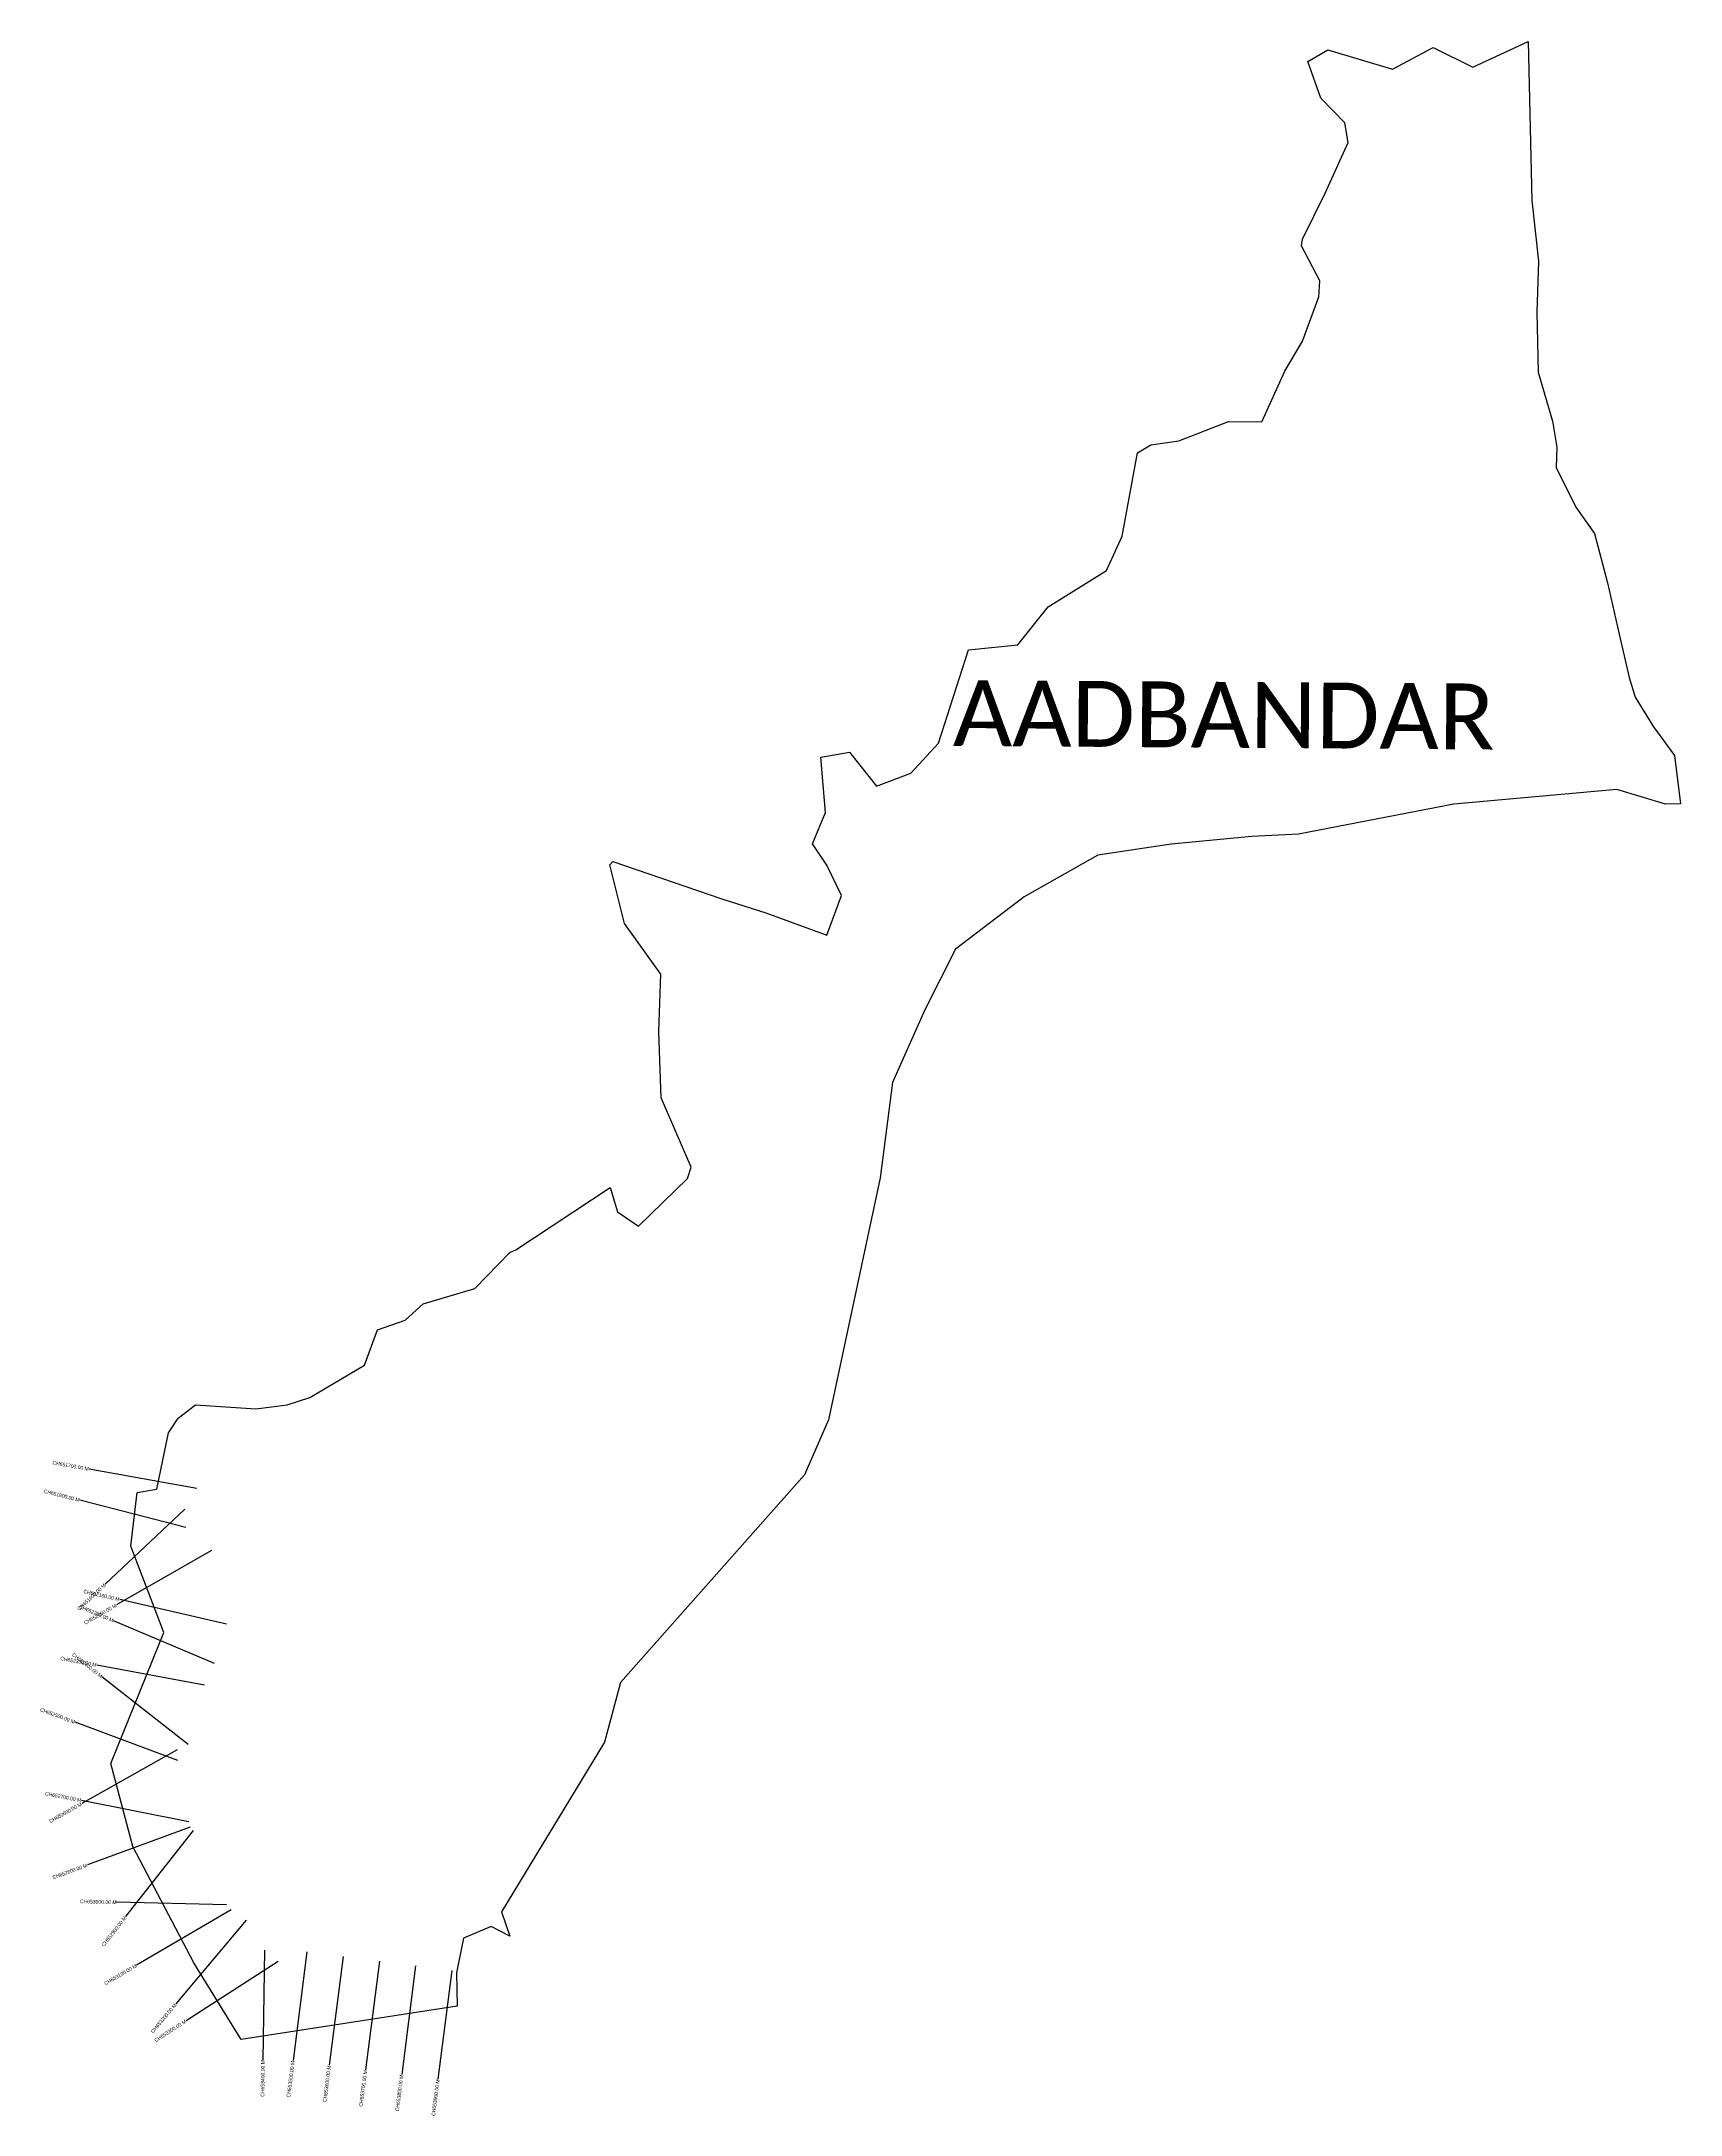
# Model space of a CAD drawing. Header units: metres. Extents: x 331616 to 336105, y 1791343 to 1797022.
import ezdxf
from ezdxf.enums import TextEntityAlignment as Align

# ---------------------------------------------------------------- set-up
doc = ezdxf.new("R2010")
doc.units = ezdxf.units.M
for name, color, linetype in [('CS', 134, 'Continuous'), ('CSMark', 6, 'Continuous'), ('VILLAGE NAME', 250, 'Continuous')]:
    doc.layers.add(name, color=color, linetype=linetype)

msp = doc.modelspace()

# ---------------------------------------------------------------- linework, layer by layer
at = {"color": 6}
msp.add_lwpolyline([(335083.8, 1796966.9), (335139.1, 1796998.7), (335316, 1796945.7), (335427.4, 1797005.6), (335536.6, 1796951.3), (335688.2, 1797021.7), (335697.5, 1796586.3), (335716.3, 1796420), (335711.1, 1796280.4), (335714.7, 1796115.9), (335754.1, 1795982), (335766.7, 1795910.7), (335764.5, 1795854.8), (335818.2, 1795746.2), (335869.3, 1795673.5), (335905.1, 1795538.5), (335937.4, 1795398.5), (335964.2, 1795279.1), (335981.2, 1795225.4), (336030.8, 1795144.1), (336088.7, 1795065.9), (336105.1, 1794933.5), (336064.2, 1794932.5), (335930.2, 1794973.1), (335483.9, 1794932.8), (335058.9, 1794850.2), (334930.7, 1794844), (334709.6, 1794823), (334509.3, 1794792.5), (334307.6, 1794678.7), (334118.9, 1794535), (334035.2, 1794369.5), (333947.1, 1794169.9), (333913, 1793909), (333771.4, 1793245.6), (333706, 1793095.5), (333202, 1792526.3), (333157.8, 1792363.5), (332875.7, 1791898), (332898.1, 1791831.7), (332847, 1791857.8), (332771.5, 1791826.3), (332752.4, 1791730.9), (332754, 1791640), (332162.8, 1791548.5), (332032.6, 1791758.3), (331865.6, 1792077.1), (331806, 1792304.8), (331950.4, 1792663.6), (331860, 1792899.7), (331877.4, 1793046.7), (331931.8, 1793056.1), (331963.5, 1793210.8), (331989.9, 1793250.7), (332037.9, 1793286.8), (332202.9, 1793276.1), (332288.7, 1793287.1), (332350.5, 1793307.1), (332500.4, 1793395.8), (332536.2, 1793492.3), (332611.9, 1793519), (332660.8, 1793563.6), (332802.3, 1793606.1), (332898.8, 1793704.6), (332914.7, 1793711.6), (333173, 1793882.7), (333193.1, 1793815.9), (333250.5, 1793776.9), (333385.5, 1793906.8), (333395.4, 1793937.7), (333312.6, 1794128.3), (333306.6, 1794309.8), (333312.3, 1794466.5), (333212.8, 1794605.6), (333172.7, 1794766.7), (333180.7, 1794775.3), (333479, 1794673.6), (333599.6, 1794634.5), (333766.4, 1794573.5), (333806.7, 1794682.2), (333767.2, 1794765.3), (333727.6, 1794823.9), (333762.9, 1794910.1), (333750.2, 1795061.5), (333829.2, 1795074.7), (333902.6, 1794982.1), (333997.3, 1795017.5), (334072.5, 1795099.5), (334155, 1795355.1), (334290.2, 1795369.2), (334372.9, 1795472.6), (334532.4, 1795572.7), (334575.9, 1795666.5), (334618, 1795895), (334654.4, 1795917), (334730.7, 1795927.8), (334866.9, 1795980.6), (334958.1, 1795979.6), (335021, 1796118.5), (335069.9, 1796200.5), (335114.1, 1796322.2), (335117, 1796365.6), (335067, 1796461.7), (335069.6, 1796480.5), (335131.4, 1796606.1), (335194.6, 1796745.1), (335185.6, 1796799.1), (335120.2, 1796866.8), (335083.8, 1796966.9)], dxfattribs=at)
at = {"layer": 'CS'}
for p, q in [((332041.3, 1793057.7), (331746.1, 1793111.1)), ((332011.5, 1792951.5), (331720.8, 1793025.8)), ((332008.3, 1793001.6), (331789.9, 1792796)), ((332081.3, 1792888.4), (331821, 1792739.2)), ((332122.3, 1792686.5), (331829.9, 1792753.7)), ((332089.3, 1792578.1), (331813.3, 1792695.6)), ((332062.1, 1792519.1), (331767.2, 1792574.3)), ((332017.1, 1792356.5), (331781.2, 1792541.8)), ((331988.9, 1792312.7), (331707.8, 1792417.5)), ((331987.8, 1792341.7), (331726.1, 1792195)), ((332019.6, 1792145.2), (331725.3, 1792203.3)), ((332023.4, 1792129.9), (331741.6, 1792026.9)), ((332031.6, 1792120.8), (331845.9, 1791885.2)), ((332122.4, 1791917.2), (331822.5, 1791924.5)), ((332135.3, 1791903.8), (331876.4, 1791752.3)), ((332176.1, 1791875.9), (331983.4, 1791646)), ((332264.2, 1791761.8), (332011.6, 1791599.9)), ((332226.4, 1791793.2), (332222.4, 1791493.2)), ((332342.8, 1791788.5), (332304.7, 1791490.9)), ((332442, 1791775.8), (332403.9, 1791478.2)), ((332541.2, 1791763.1), (332503.1, 1791465.5)), ((332640.4, 1791750.4), (332602.3, 1791452.8)), ((332739.5, 1791737.7), (332701.5, 1791440.1))]:
    msp.add_line(p, q, dxfattribs=at)

# ---------------------------------------------------------------- texts
at = {"layer": 'CSMark'}
for s, rotation, p in [('CH651700.00 M', 349.7418, (331745.1, 1793111.3)), ('CH651800.00 M', 345.6569, (331719.9, 1793026.1)), ('CH651900.00 M', 43.2815, (331789.2, 1792795.3)), ('CH652100.00 M', 347.0435, (331829, 1792754)), ('CH652200.00 M', 336.9374, (331812.3, 1792696)), ('CH652000.00 M', 29.8284, (331820.2, 1792738.7)), ('CH652400.00 M', 321.8591, (331780.4, 1792542.4)), ('CH652300.00 M', 349.3872, (331766.3, 1792574.5)), ('CH652500.00 M', 339.5622, (331706.8, 1792417.8)), ('CH652700.00 M', 348.8461, (331724.3, 1792203.5)), ('CH652600.00 M', 29.2737, (331725.2, 1792194.5)), ('CH652800.00 M', 20.0978, (331740.7, 1792026.5)), ('CH653000.00 M', 358.6042, (331821.5, 1791924.5)), ('CH652900.00 M', 51.7534, (331845.3, 1791884.4)), ('CH653100.00 M', 30.3378, (331875.5, 1791751.8)), ('CH653200.00 M', 50.0362, (331982.7, 1791645.2)), ('CH653300.00 M', 32.651, (332010.8, 1791599.4)), ('CH653400.00 M', 89.2455, (332222.4, 1791492.2)), ('CH653500.00 M', 82.7128, (332304.6, 1791489.9)), ('CH653600.00 M', 82.7128, (332403.8, 1791477.2)), ('CH653700.00 M', 82.7128, (332503, 1791464.5)), ('CH653800.00 M', 82.7128, (332602.2, 1791451.8)), ('CH653900.00 M', 82.7128, (332701.4, 1791439.2))]:
    msp.add_text(s, height=10, rotation=rotation, dxfattribs=at).set_placement(p, align=Align.MIDDLE_RIGHT)
at = {"layer": 'VILLAGE NAME', "insert": (334113, 1795272.5), "char_height": 180.345, "attachment_point": 1, "rotation": 359.6139}
msp.add_mtext_dynamic_manual_height_columns('{\\fCalibri|b0|i0|c0|p34;AADBANDAR}', width=1779.605, gutter_width=901.7, heights=[0], dxfattribs=at)

doc.saveas('drawing.dxf')
